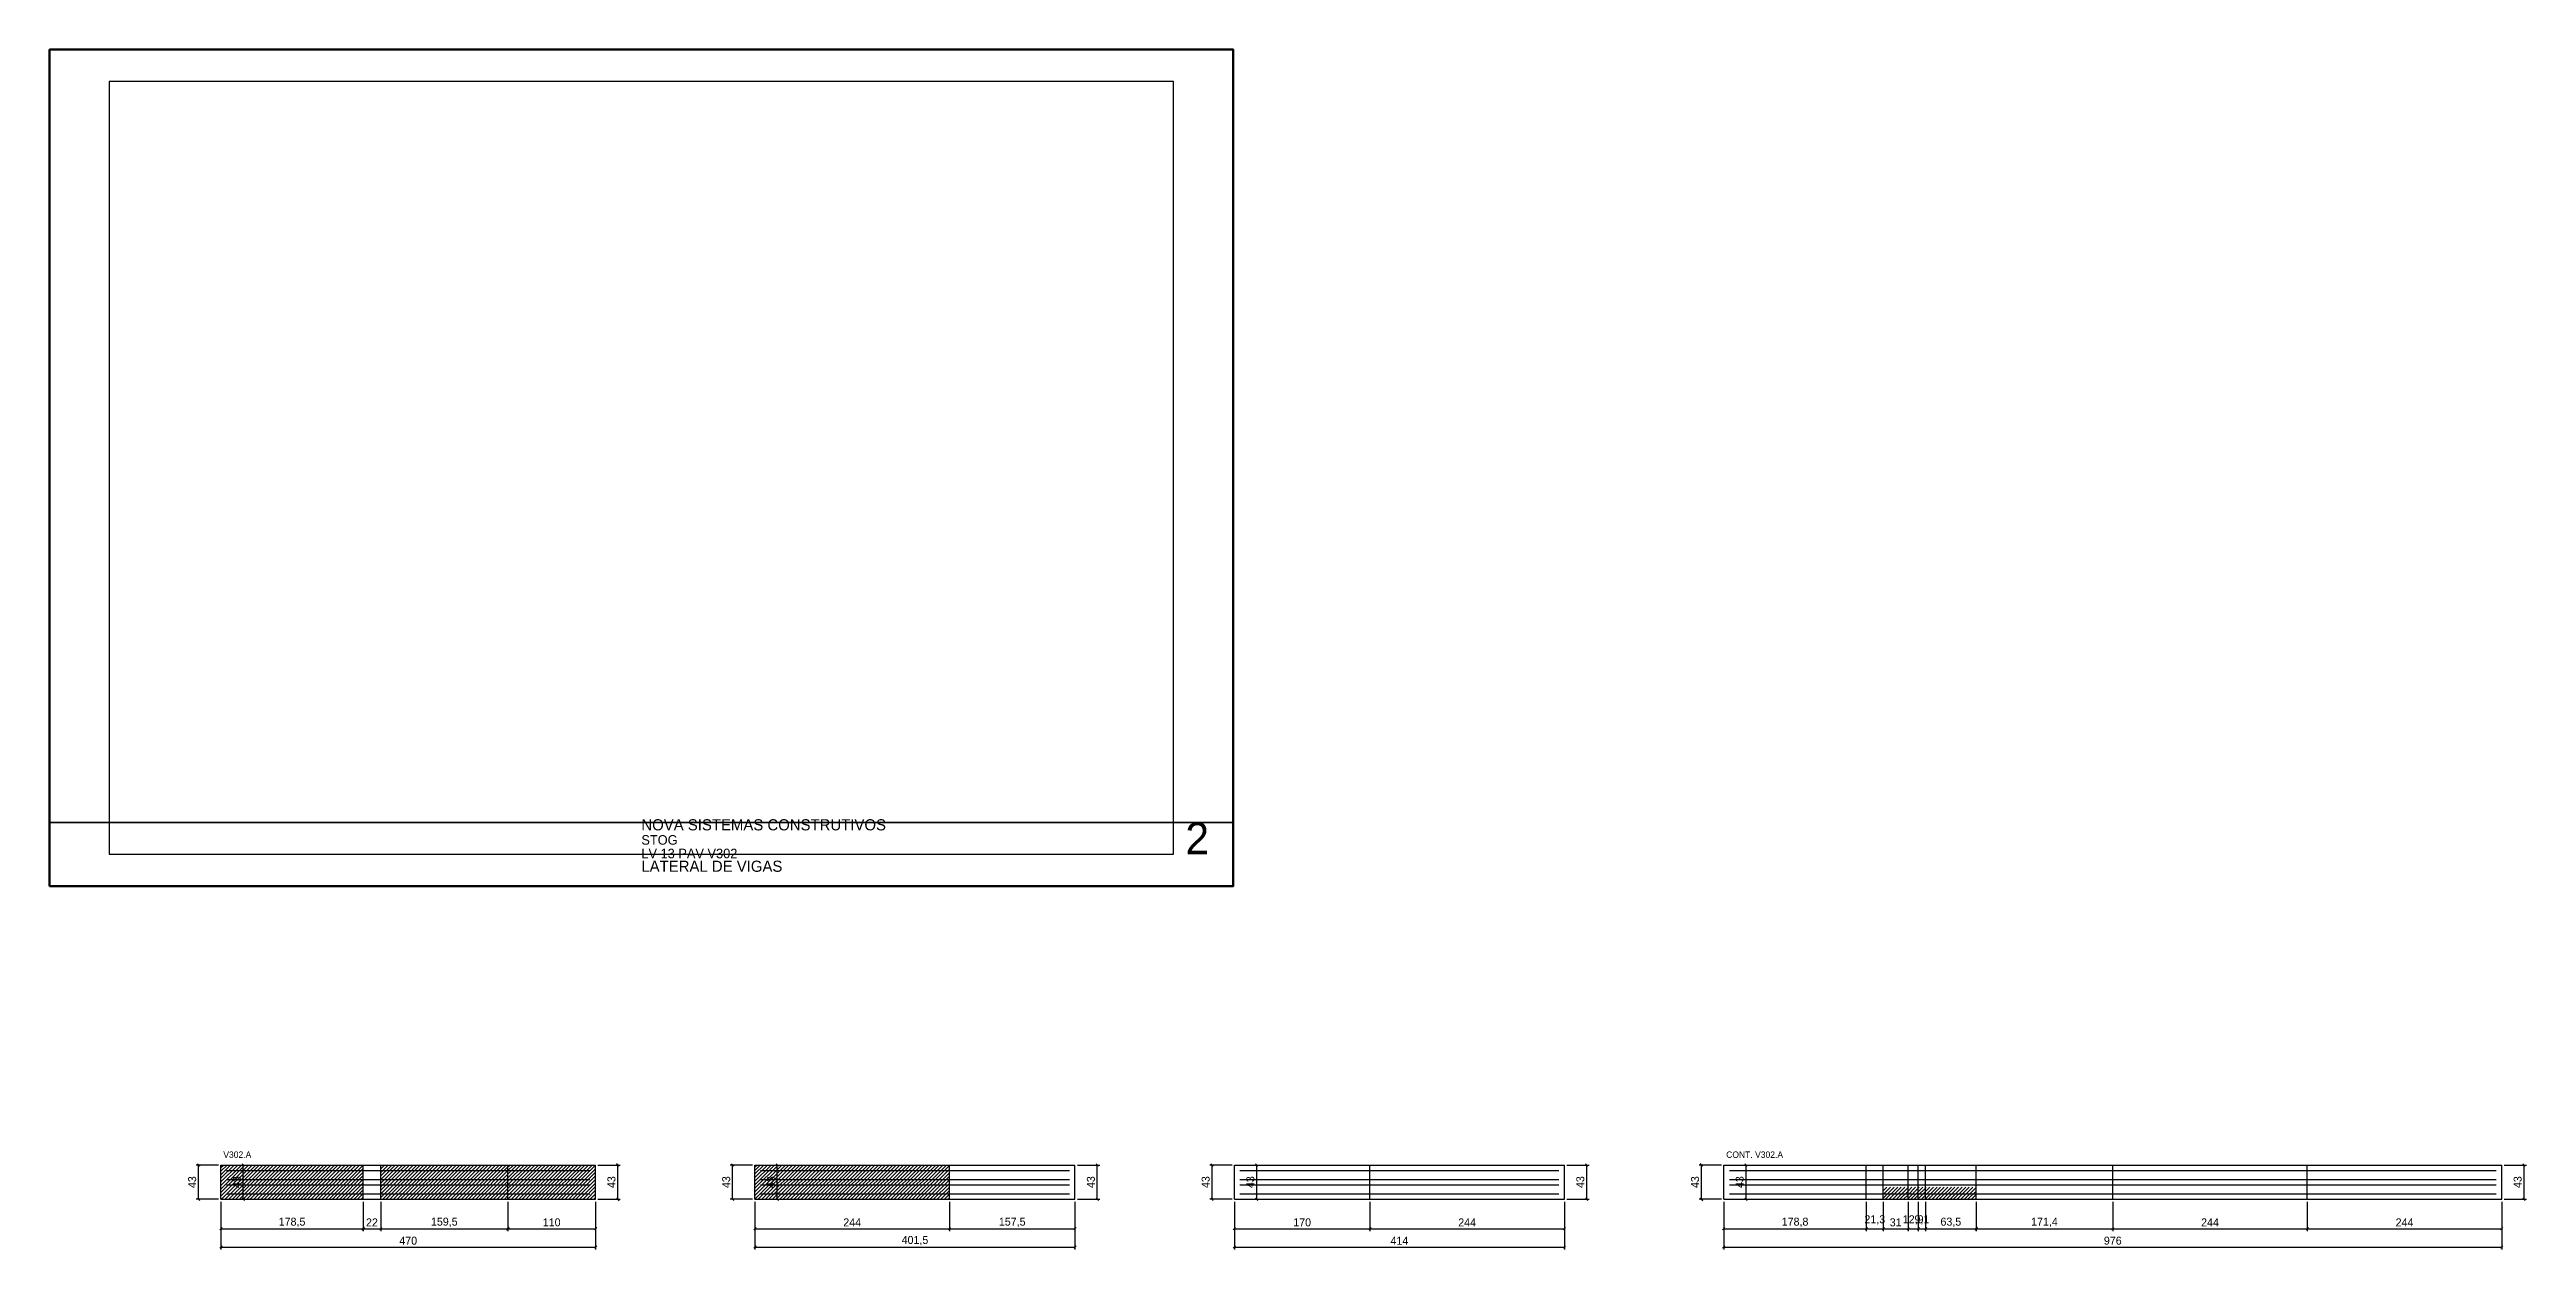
# Model space of a CAD drawing. Extents: x -9000 to 10970, y -257 to 1250.
# Drawn here: x 1585 to 4692, y -256 to 1250 of the extents above; entities that cross this region are included whole.
import ezdxf

# ---------------------------------------------------------------- set-up
doc = ezdxf.new("R2010")
doc.units = 0
for name, color, linetype in [('CARIMBO', 255, 'Continuous'), ('COTA', 241, 'Continuous'), ('Folhas', 255, 'Continuous'), ('NOMENCLATURA', 7, 'Continuous'), ('Painéis', 200, 'Continuous'), ('Reaproveitamento', 251, 'Continuous'), ('SARR_2.2x7', 40, 'Continuous')]:
    doc.layers.add(name, color=color, linetype=linetype)
doc.dimstyles.new('PAINEL', dxfattribs={"dimtxt": 10, "dimasz": 3, "dimexe": 3, "dimexo": 3, "dimgap": 3, "dimtad": 1, "dimblk": 'OBLIQUE', "dimblk1": 'OBLIQUE', "dimcen": 2.5, "dimclrd": 4, "dimclre": 4, "dimclrt": 240, "dimazin": 3, "dimtfac": 1, "dimtmove": 0, "dimatfit": 3})

msp = doc.modelspace()

# ---------------------------------------------------------------- texts
at = {"layer": 'CARIMBO'}
for s, height, p in [('NOVA SISTEMAS CONSTRUTIVOS', 14, (2327.5, 270)), ('2', 40, (3010, 240)), ('STOG', 12, (2327.5, 252)), ('LV 13 PAV V302', 12, (2327.5, 235)), ('LATERAL DE VIGAS', 14, (2327.5, 218))]:
    msp.add_text(s, height=height, dxfattribs=at).set_placement(p)
at = {"layer": 'NOMENCLATURA'}
for s, p in [('V302.A', (1803, -141)), ('CONT. V302.A', (3688.5, -141))]:
    msp.add_text(s, height=8, dxfattribs=at).set_placement(p)

# ---------------------------------------------------------------- blocks, each defined once
blk = doc.blocks.new('_OBLIQUE')
at = {"color": 0, "linetype": 'BYBLOCK'}
blk.add_line((-0.5, -0.5), (0.5, 0.5), dxfattribs=at)

# ---------------------------------------------------------------- dimensions: what is measured, and where the dimension line sits
at = {"layer": 'COTA'}
for base, p1, p2 in [((1772, -193), (1800, -193), (1800, -150)), ((1828, -193), (1800, -193), (1800, -150)), ((2298, -193), (2270, -193), (2270, -150)), ((2298, -193), (2270, -193), (2270, -150)), ((2442, -193), (2470, -193), (2470, -150)), ((2498, -193), (2470, -193), (2470, -150)), ((2899.5, -193), (2871.5, -193), (2871.5, -150)), ((2899.5, -193), (2871.5, -193), (2871.5, -150)), ((3043.5, -193), (3071.5, -193), (3071.5, -150)), ((3099.5, -193), (3071.5, -193), (3071.5, -150)), ((3513.5, -193), (3485.5, -193), (3485.5, -150)), ((3513.5, -193), (3485.5, -193), (3485.5, -150)), ((3657.5, -193), (3685.5, -193), (3685.5, -150)), ((3713.5, -193), (3685.5, -193), (3685.5, -150)), ((4689.5, -193), (4661.5, -193), (4661.5, -150)), ((4689.5, -193), (4661.5, -193), (4661.5, -150))]:
    msp.add_linear_dim(base=base, p1=p1, p2=p2, angle=90, dimstyle='PAINEL', dxfattribs=at).render()
for base, p1, p2 in [((1800, -230), (1800, -193), (1978.5, -193)), ((1800, -253), (1800, -193), (2270, -193)), ((1978.5, -230), (1978.5, -193), (2000.5, -193)), ((2000.5, -230), (2000.5, -193), (2160, -193)), ((2160, -230), (2160, -193), (2270, -193)), ((2470, -230), (2470, -193), (2714, -193)), ((2470, -253), (2470, -193), (2871.5, -193)), ((2714, -230), (2714, -193), (2871.5, -193)), ((3071.5, -230), (3071.5, -193), (3241.5, -193)), ((3071.5, -253), (3071.5, -193), (3485.5, -193)), ((3241.5, -230), (3241.5, -193), (3485.5, -193)), ((3685.5, -230), (3685.5, -193), (3864.3, -193)), ((3685.5, -253), (3685.5, -193), (4661.5, -193)), ((3864.3, -230), (3864.3, -193), (3885.6, -193)), ((3885.6, -230), (3885.6, -193), (3916.6, -193)), ((3916.6, -230), (3916.6, -193), (3929.5, -193)), ((3929.5, -230), (3929.5, -193), (3938.6, -193)), ((3938.6, -230), (3938.6, -193), (4002.1, -193)), ((4002.1, -230), (4002.1, -193), (4173.5, -193)), ((4173.5, -230), (4173.5, -193), (4417.5, -193)), ((4417.5, -230), (4417.5, -193), (4661.5, -193))]:
    msp.add_linear_dim(base=base, p1=p1, p2=p2, dimstyle='PAINEL', dxfattribs=at).render()

# ---------------------------------------------------------------- hatches: boundary and pattern name
at = {"layer": 'Reaproveitamento'}
h = msp.add_hatch(dxfattribs=at)
h.set_pattern_fill('ANSI31')
h.paths.add_polyline_path([(1800, -192.7), (1978.5, -192.7), (1978.5, -150), (1800, -150)])
h = msp.add_hatch(dxfattribs=at)
h.set_pattern_fill('ANSI31')
h.paths.add_polyline_path([(2000.5, -192.7), (2160, -192.7), (2160, -150), (2000.5, -150)])
h = msp.add_hatch(dxfattribs=at)
h.set_pattern_fill('ANSI31')
h.paths.add_polyline_path([(2160, -192.7), (2270, -192.7), (2270, -150), (2160, -150)])
h = msp.add_hatch(dxfattribs=at)
h.set_pattern_fill('ANSI31')
h.paths.add_polyline_path([(2470, -193), (2714, -193), (2714, -150), (2470, -150)])
h = msp.add_hatch(dxfattribs=at)
h.set_pattern_fill('ANSI31')
h.paths.add_polyline_path([(3885.6, -193), (3916.6, -193), (3916.6, -177.9), (3885.6, -177.9)])
h = msp.add_hatch(dxfattribs=at)
h.set_pattern_fill('ANSI31')
h.paths.add_polyline_path([(3916.6, -193), (3929.5, -193), (3929.5, -177.9), (3916.6, -177.9)])
h = msp.add_hatch(dxfattribs=at)
h.set_pattern_fill('ANSI31')
h.paths.add_polyline_path([(3929.5, -193), (3938.6, -193), (3938.6, -177.9), (3929.5, -177.9)])
h = msp.add_hatch(dxfattribs=at)
h.set_pattern_fill('ANSI31')
h.paths.add_polyline_path([(3938.6, -193), (4002.1, -193), (4002.1, -177.9), (3938.6, -177.9)])

# ---------------------------------------------------------------- linework, layer by layer
at = {"layer": 'CARIMBO', "lineweight": 35}
msp.add_line((1585, 280), (3070, 280), dxfattribs=at)
at = {"layer": 'Folhas', "lineweight": 50}
msp.add_lwpolyline([(1585, 200), (3070, 200), (3070, 1250), (1585, 1250)], close=True, dxfattribs=at)
at = {"layer": 'Folhas', "lineweight": 25}
msp.add_lwpolyline([(1660, 240), (2995, 240), (2995, 1210), (1660, 1210)], close=True, dxfattribs=at)
at = {"layer": 'Painéis'}
for p, q in [((1800, -150), (1978.5, -150)), ((1800, -193), (1800, -150)), ((1978.5, -193), (1978.5, -150)), ((1978.5, -193), (1978.5, -150)), ((1978.5, -150), (2000.5, -150)), ((1978.5, -193), (1978.5, -150)), ((2000.5, -193), (2000.5, -150)), ((2000.5, -193), (2000.5, -150)), ((2000.5, -150), (2160, -150)), ((2000.5, -193), (2000.5, -150)), ((2160, -193), (2160, -150)), ((2160, -193), (2160, -150)), ((2160, -150), (2270, -150)), ((2160, -193), (2160, -150)), ((2270, -193), (2270, -150)), ((2470, -150), (2714, -150)), ((2470, -193), (2470, -150)), ((2714, -193), (2714, -150)), ((2714, -193), (2714, -150)), ((2714, -150), (2871.5, -150)), ((2714, -193), (2714, -150)), ((2871.5, -193), (2871.5, -150)), ((3071.5, -150), (3241.5, -150)), ((3071.5, -193), (3071.5, -150)), ((3241.5, -193), (3241.5, -150)), ((3241.5, -193), (3241.5, -150)), ((3241.5, -150), (3485.5, -150)), ((3241.5, -193), (3241.5, -150)), ((3485.5, -193), (3485.5, -150)), ((3685.5, -150), (3864.3, -150)), ((3685.5, -193), (3685.5, -150)), ((3864.3, -193), (3864.3, -150)), ((3864.3, -193), (3864.3, -150)), ((3864.3, -150), (3885.6, -150)), ((3864.3, -193), (3864.3, -150)), ((3885.6, -193), (3885.6, -150)), ((3885.6, -193), (3885.6, -150)), ((3885.6, -150), (3916.6, -150)), ((3885.6, -193), (3885.6, -150)), ((3916.6, -193), (3916.6, -150)), ((3916.6, -193), (3916.6, -150)), ((3916.6, -150), (3929.5, -150)), ((3916.6, -193), (3916.6, -150)), ((3929.5, -193), (3929.5, -150)), ((3929.5, -193), (3929.5, -150)), ((3929.5, -150), (3938.6, -150)), ((3929.5, -193), (3929.5, -150)), ((3938.6, -193), (3938.6, -150)), ((3938.6, -193), (3938.6, -150)), ((3938.6, -150), (4002.1, -150)), ((3938.6, -193), (3938.6, -150)), ((4002.1, -193), (4002.1, -150)), ((4002.1, -193), (4002.1, -150)), ((4002.1, -150), (4173.5, -150)), ((4002.1, -193), (4002.1, -150)), ((4173.5, -193), (4173.5, -150)), ((4173.5, -193), (4173.5, -150)), ((4173.5, -150), (4417.5, -150)), ((4173.5, -193), (4173.5, -150)), ((4417.5, -193), (4417.5, -150)), ((4417.5, -193), (4417.5, -150)), ((4417.5, -150), (4661.5, -150)), ((4417.5, -193), (4417.5, -150)), ((4661.5, -193), (4661.5, -150)), ((1800, -193), (1978.5, -193)), ((1978.5, -193), (2000.5, -193)), ((2000.5, -193), (2160, -193)), ((2160, -193), (2270, -193)), ((2470, -193), (2714, -193)), ((2714, -193), (2871.5, -193)), ((3071.5, -193), (3241.5, -193)), ((3241.5, -193), (3485.5, -193)), ((3685.5, -193), (3864.3, -193)), ((3864.3, -193), (3885.6, -193)), ((3885.6, -193), (3916.6, -193)), ((3916.6, -193), (3929.5, -193)), ((3929.5, -193), (3938.6, -193)), ((3938.6, -193), (4002.1, -193)), ((4002.1, -193), (4173.5, -193)), ((4173.5, -193), (4417.5, -193)), ((4417.5, -193), (4661.5, -193))]:
    msp.add_line(p, q, dxfattribs=at)
at = {"layer": 'SARR_2.2x7'}
for points in [[(1807, -157), (1978.5, -157)], [(1807, -157), (1978.5, -157)], [(1807, -168), (1978.5, -168)], [(1807, -168), (1978.5, -168)], [(1807, -175), (1978.5, -175)], [(1807, -175), (1978.5, -175)], [(1807, -186), (1978.5, -186)], [(1807, -186), (1978.5, -186)], [(1978.5, -157), (2000.5, -157)], [(1978.5, -157), (2000.5, -157)], [(1978.5, -168), (2000.5, -168)], [(1978.5, -168), (2000.5, -168)], [(1978.5, -175), (2000.5, -175)], [(1978.5, -175), (2000.5, -175)], [(1978.5, -186), (2000.5, -186)], [(1978.5, -186), (2000.5, -186)], [(2000.5, -157), (2160, -157)], [(2000.5, -157), (2160, -157)], [(2000.5, -168), (2160, -168)], [(2000.5, -168), (2160, -168)], [(2000.5, -175), (2160, -175)], [(2000.5, -175), (2160, -175)], [(2000.5, -186), (2160, -186)], [(2000.5, -186), (2160, -186)], [(2160, -157), (2263, -157)], [(2160, -157), (2263, -157)], [(2160, -168), (2263, -168)], [(2160, -168), (2263, -168)], [(2160, -175), (2263, -175)], [(2160, -175), (2263, -175)], [(2160, -186), (2263, -186)], [(2160, -186), (2263, -186)], [(2477, -157), (2714, -157)], [(2477, -157), (2714, -157)], [(2477, -168), (2714, -168)], [(2477, -168), (2714, -168)], [(2477, -175), (2714, -175)], [(2477, -175), (2714, -175)], [(2477, -186), (2714, -186)], [(2477, -186), (2714, -186)], [(2714, -157), (2864.5, -157)], [(2714, -157), (2864.5, -157)], [(2714, -168), (2864.5, -168)], [(2714, -168), (2864.5, -168)], [(2714, -175), (2864.5, -175)], [(2714, -175), (2864.5, -175)], [(2714, -186), (2864.5, -186)], [(2714, -186), (2864.5, -186)], [(3078.5, -157), (3241.5, -157)], [(3078.5, -157), (3241.5, -157)], [(3078.5, -168), (3241.5, -168)], [(3078.5, -168), (3241.5, -168)], [(3078.5, -175), (3241.5, -175)], [(3078.5, -175), (3241.5, -175)], [(3078.5, -186), (3241.5, -186)], [(3078.5, -186), (3241.5, -186)], [(3241.5, -157), (3478.5, -157)], [(3241.5, -157), (3478.5, -157)], [(3241.5, -168), (3478.5, -168)], [(3241.5, -168), (3478.5, -168)], [(3241.5, -175), (3478.5, -175)], [(3241.5, -175), (3478.5, -175)], [(3241.5, -186), (3478.5, -186)], [(3241.5, -186), (3478.5, -186)], [(3692.5, -157), (3864.3, -157)], [(3692.5, -157), (3864.3, -157)], [(3692.5, -168), (3864.3, -168)], [(3692.5, -168), (3864.3, -168)], [(3692.5, -175), (3864.3, -175)], [(3692.5, -175), (3864.3, -175)], [(3692.5, -186), (3864.3, -186)], [(3692.5, -186), (3864.3, -186)], [(3864.3, -157), (3885.6, -157)], [(3864.3, -157), (3885.6, -157)], [(3864.3, -168), (3885.6, -168)], [(3864.3, -168), (3885.6, -168)], [(3864.3, -175), (3885.6, -175)], [(3864.3, -175), (3885.6, -175)], [(3864.3, -186), (3885.6, -186)], [(3864.3, -186), (3885.6, -186)], [(3885.6, -157), (3916.6, -157)], [(3885.6, -157), (3916.6, -157)], [(3885.6, -168), (3916.6, -168)], [(3885.6, -168), (3916.6, -168)], [(3885.6, -175), (3916.6, -175)], [(3885.6, -175), (3916.6, -175)], [(3885.6, -186), (3916.6, -186)], [(3885.6, -186), (3916.6, -186)], [(3916.6, -157), (3929.5, -157)], [(3916.6, -157), (3929.5, -157)], [(3916.6, -168), (3929.5, -168)], [(3916.6, -168), (3929.5, -168)], [(3916.6, -175), (3929.5, -175)], [(3916.6, -175), (3929.5, -175)], [(3916.6, -186), (3929.5, -186)], [(3916.6, -186), (3929.5, -186)], [(3929.5, -157), (3938.6, -157)], [(3929.5, -157), (3938.6, -157)], [(3929.5, -168), (3938.6, -168)], [(3929.5, -168), (3938.6, -168)], [(3929.5, -175), (3938.6, -175)], [(3929.5, -175), (3938.6, -175)], [(3929.5, -186), (3938.6, -186)], [(3929.5, -186), (3938.6, -186)], [(3938.6, -157), (4002.1, -157)], [(3938.6, -157), (4002.1, -157)], [(3938.6, -168), (4002.1, -168)], [(3938.6, -168), (4002.1, -168)], [(3938.6, -175), (4002.1, -175)], [(3938.6, -175), (4002.1, -175)], [(3938.6, -186), (4002.1, -186)], [(3938.6, -186), (4002.1, -186)], [(4002.1, -157), (4173.5, -157)], [(4002.1, -157), (4173.5, -157)], [(4002.1, -168), (4173.5, -168)], [(4002.1, -168), (4173.5, -168)], [(4002.1, -175), (4173.5, -175)], [(4002.1, -175), (4173.5, -175)], [(4002.1, -186), (4173.5, -186)], [(4002.1, -186), (4173.5, -186)], [(4173.5, -157), (4417.5, -157)], [(4173.5, -157), (4417.5, -157)], [(4173.5, -168), (4417.5, -168)], [(4173.5, -168), (4417.5, -168)], [(4173.5, -175), (4417.5, -175)], [(4173.5, -175), (4417.5, -175)], [(4173.5, -186), (4417.5, -186)], [(4173.5, -186), (4417.5, -186)], [(4417.5, -157), (4654.5, -157)], [(4417.5, -157), (4654.5, -157)], [(4417.5, -168), (4654.5, -168)], [(4417.5, -168), (4654.5, -168)], [(4417.5, -175), (4654.5, -175)], [(4417.5, -175), (4654.5, -175)], [(4417.5, -186), (4654.5, -186)], [(4417.5, -186), (4654.5, -186)]]:
    msp.add_lwpolyline(points, dxfattribs=at)

msp.set_redraw_order([(e.dxf.handle, doc.entitydb.next_handle()) for e in msp.query("TEXT MTEXT ATTDEF DIMENSION ARC_DIMENSION")])  # texts and dimensions are drawn at this point

doc.saveas('drawing.dxf')
